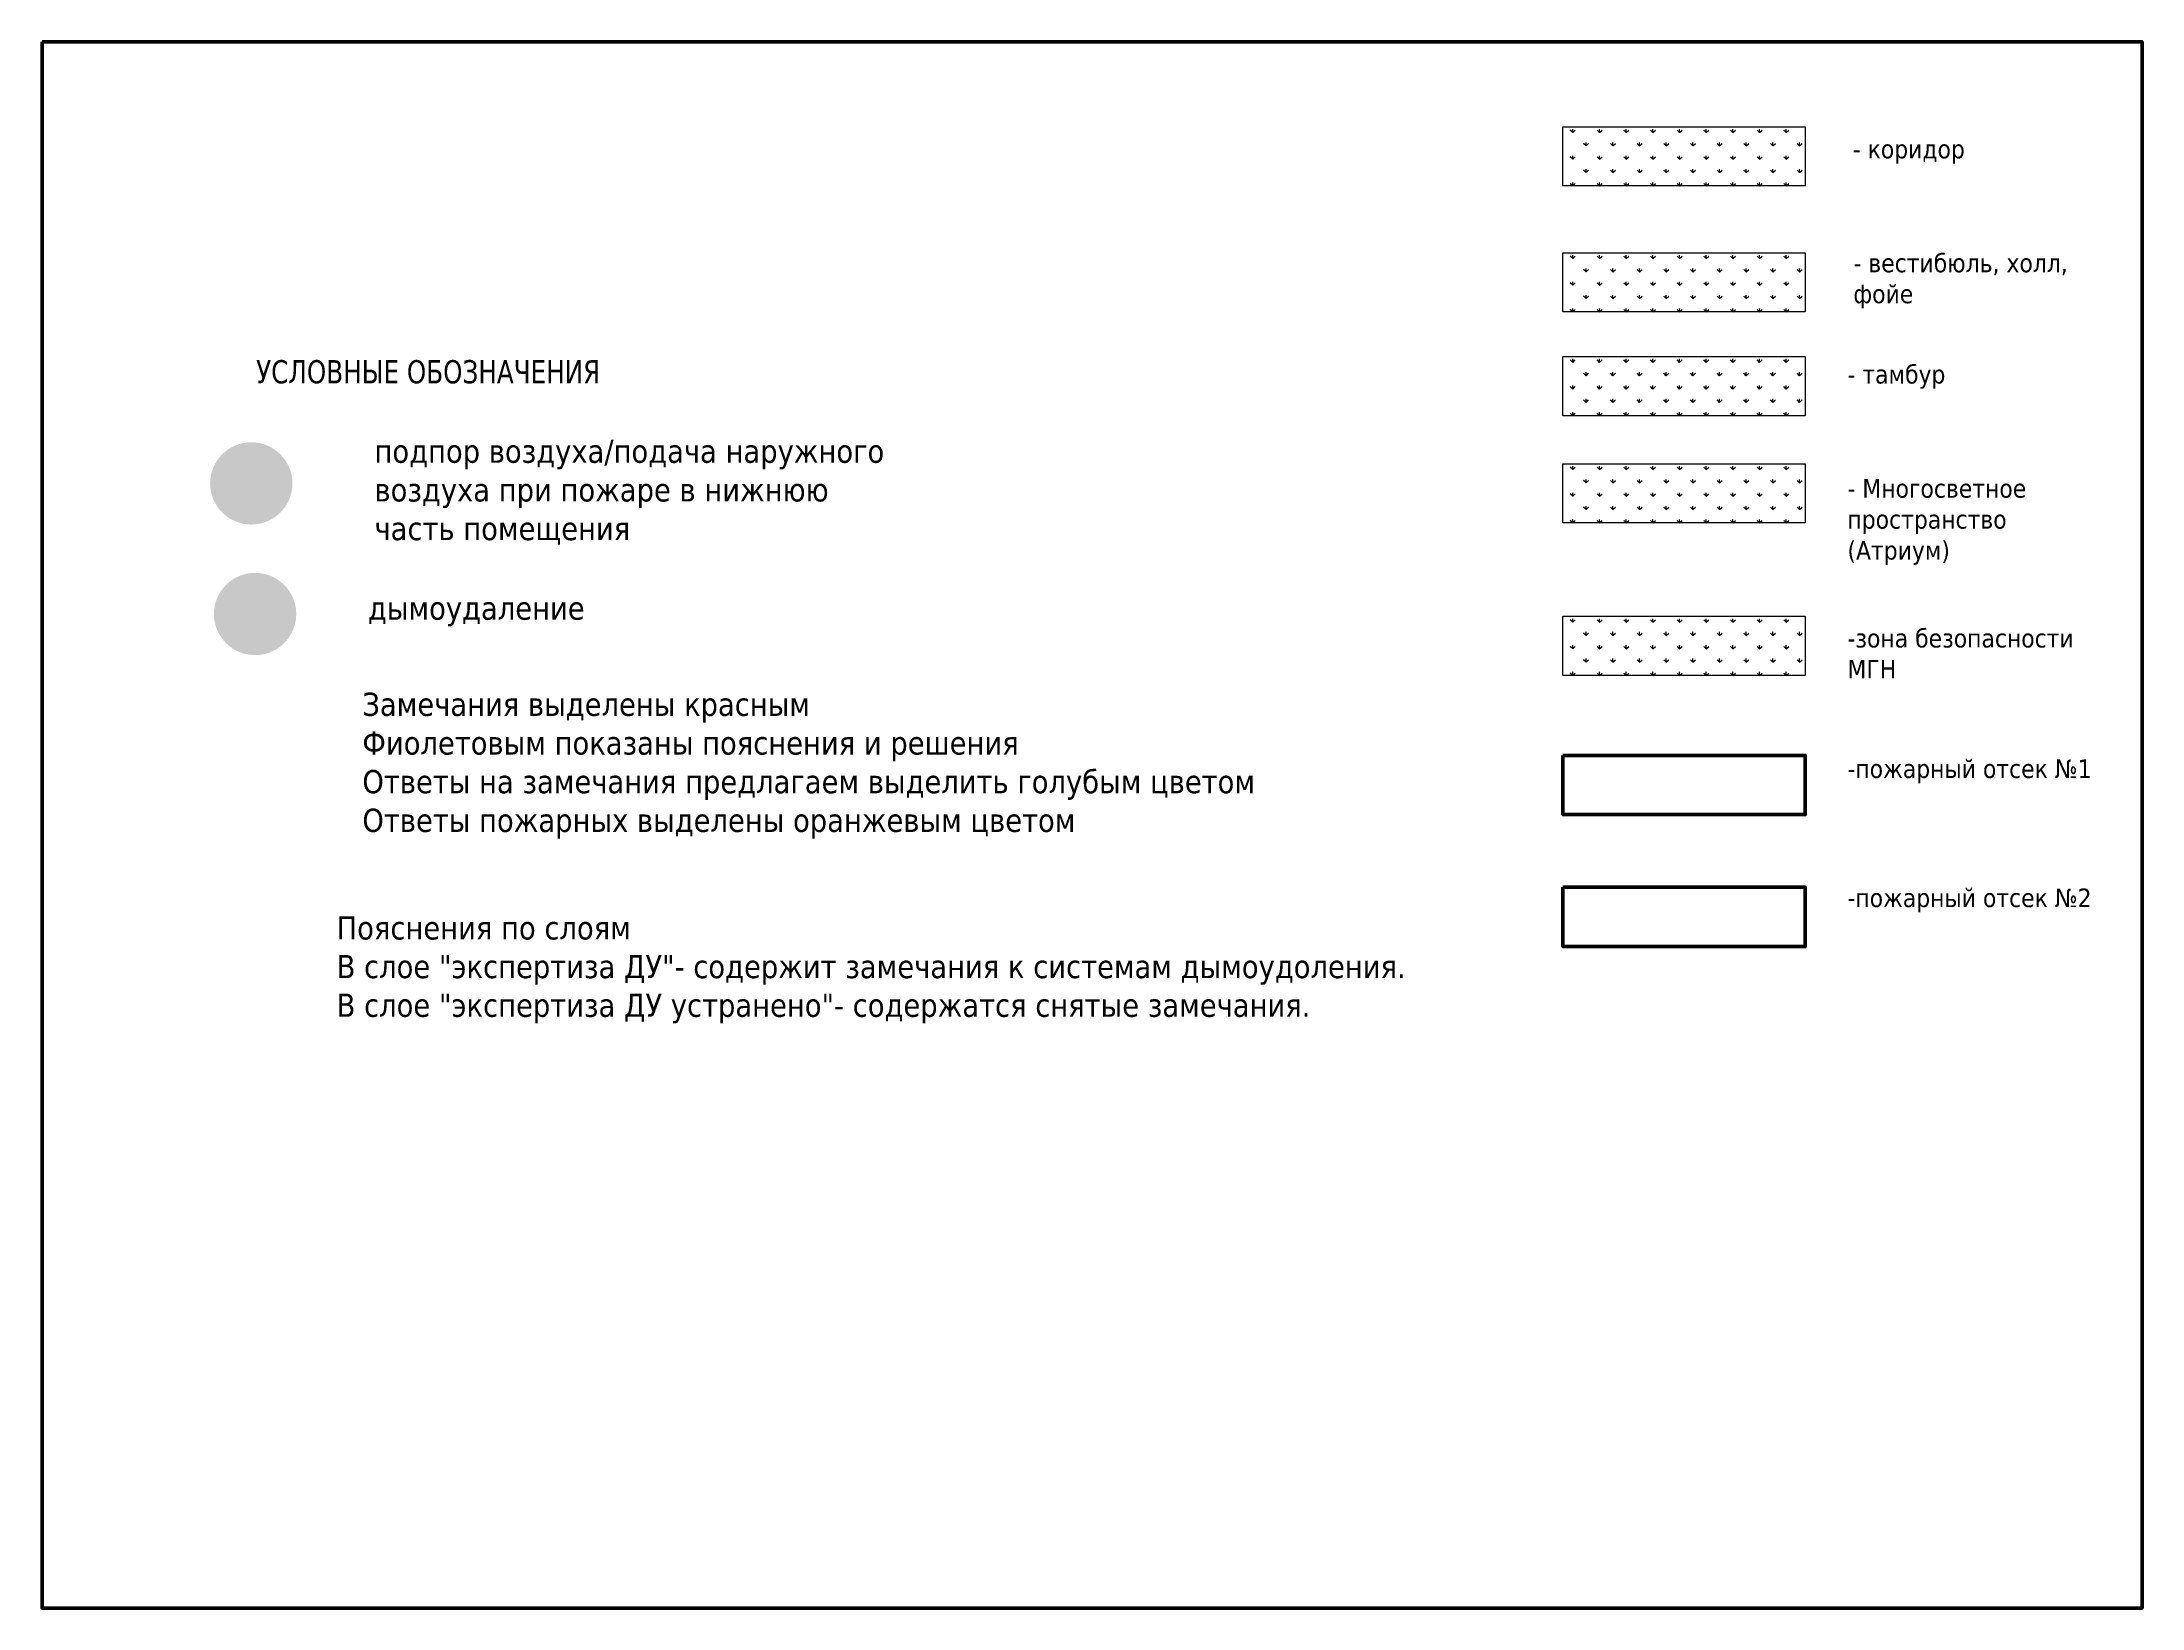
# Model space of a CAD drawing. Header units: millimetres. Extents: x -500089 to 1469082, y -290736 to 166440.
# Drawn here: x 1398018 to 1465888, y -290736 to -240104 of the extents above; entities that cross this region are included whole.
import ezdxf

# ---------------------------------------------------------------- set-up
doc = ezdxf.new("R2010")
doc.units = ezdxf.units.MM
doc.layers.add('экспертиза ДУ', color=1, linetype='Continuous', lineweight=0)
doc.layers.add('экспертиза условные обозначения', color=1, linetype='Continuous', lineweight=0)
doc.styles.get("Standard").update_dxf_attribs({"font": 'arial.ttf'})
doc.styles.add('ЭКСПЕРТИЗА', font='tahoma.ttf')

msp = doc.modelspace()

# ---------------------------------------------------------------- texts
at = {"layer": 'экспертиза условные обозначения', "color": 1, "ltscale": 100, "char_height": 600, "attachment_point": 1}
for s, insert, width in [('{\\fTahoma|b0|i0|c204|p32;- коридор}', (1456539.742, -243266.621), 7827.32523), ('{\\fTahoma|b0|i0|c204|p34;- вестибюль, холл, \\Pфойе}', (1456561.936, -246949.551), 13026.40161), ('{\\fTahoma|b0|i0|c204|p32;- тамбур}', (1456369.101, -250547.069), 7827.32523), ('{\\fTahoma|b0|i0|c204|p34;- Многосветное пространство (Атриум)}', (1456369.101, -254237.791), 7827.32523), ('{\\fTahoma|b0|i0|c204|p34;-зона безопасности МГН}', (1456369.101, -259080.541), 7827.32523), ('{\\fTahoma|b0|i0|c204|p34;-пожарный отсек №1}', (1456369.101, -263300.303), 7827.32523), ('{\\fTahoma|b0|i0|c204|p34;-пожарный отсек №2}', (1456369.101, -267474.201), 7827.32523)]:
    msp.add_mtext(s, dxfattribs=dict(at, insert=insert, width=width))
at = {"layer": 'экспертиза условные обозначения', "ltscale": 100, "insert": (1404938.556, -250390.955), "char_height": 750, "width": 59179.93139, "attachment_point": 1, "style": 'ЭКСПЕРТИЗА'}
msp.add_mtext('{\\fTahoma|b0|i0|c204|p32;\\W0.9;\\C9;УСЛОВНЫЕ ОБОЗНАЧЕНИЯ}', dxfattribs=at)
at = {"layer": 'экспертиза условные обозначения', "color": 1, "ltscale": 100, "char_height": 750, "attachment_point": 1, "style": 'ЭКСПЕРТИЗА'}
for s, insert, width in [('подпор воздуха/подача наружного воздуха при пожаре в нижнюю часть помещения ', (1408763.793, -252959.577), 16925.33366), ('дымоудаление  ', (1408551.474, -258033.58), 16494.28585), ('{\\fTahoma|b0|i0|c204|p32;Замечания выделены красным\\P\\C6;Фиолетовым показаны пояснения и решения\\C2;\\P\\C4;Ответы на замечания предлагаем выделить голубым цветом\\P\\C30;Ответы пожарных выделены оранжевым цветом}', (1408371.263, -261142.293), 32892.60831), ('{\\C7;Пояснения по слоям\\P}В слое "экспертиза ДУ"- содержит замечания к системам дымоудоления.\\P{\\C3;В слое "экспертиза ДУ устранено"- содержатся снятые замечания.}', (1407539.24, -268371.611), 32892.60831)]:
    msp.add_mtext(s, dxfattribs=dict(at, insert=insert, width=width))

# ---------------------------------------------------------------- hatches: boundary and pattern name
at = {"layer": 'экспертиза ДУ', "lineweight": 0}
h = msp.add_hatch(color=5, dxfattribs=at)
edge = h.paths.add_edge_path()
edge.add_arc((1404781.987, -254376.032), 1330.176, 0, 360)
h = msp.add_hatch(color=30, dxfattribs=at)
edge = h.paths.add_edge_path()
edge.add_arc((1404905.396, -258598.709), 1330.176, 0, 360)
at = {"layer": 'экспертиза условные обозначения', "lineweight": 0}
h = msp.add_hatch(dxfattribs=at)
h.set_pattern_fill('GRASS', color=3, scale=24, style=0)
h.set_pattern_definition([(90, (1744487.37, -186567.1), (-431.0523, 431.0523), [114.3, -747.8046]), (45, (1744487.4, -186567.1), (-431.0523, 431.0523), [114.3, -495.3]), (135, (1744487.4, -186567.1), (-431.0523, -431.0523), [114.3, -495.3])])
h.paths.add_polyline_path([(1447174.763, -242844.656), (1455003.097, -242844.656), (1455003.097, -244759.793), (1447174.763, -244759.793)])
h = msp.add_hatch(dxfattribs=at)
h.set_pattern_fill('GRASS', color=6, scale=24, style=0)
h.set_pattern_definition([(90, (1744487.37, -190641.53), (-431.0523, 431.0523), [114.3, -747.8046]), (45, (1744487.4, -190641.53), (-431.0523, 431.0523), [114.3, -495.3]), (135, (1744487.4, -190641.53), (-431.0523, -431.0523), [114.3, -495.3])])
h.paths.add_polyline_path([(1447174.763, -246919.074), (1455003.097, -246919.074), (1455003.097, -248834.211), (1447174.763, -248834.211)])
h = msp.add_hatch(dxfattribs=at)
h.set_pattern_fill('GRASS', color=4, scale=24, style=0)
h.set_pattern_definition([(90, (1744487.37, -193994.5), (-431.0523, 431.0523), [114.3, -747.8046]), (45, (1744487.4, -193994.5), (-431.0523, 431.0523), [114.3, -495.3]), (135, (1744487.4, -193994.5), (-431.0523, -431.0523), [114.3, -495.3])])
h.paths.add_polyline_path([(1447174.763, -250272.056), (1455003.097, -250272.056), (1455003.097, -252187.193), (1447174.763, -252187.193)])
h = msp.add_hatch(dxfattribs=at)
h.set_pattern_fill('GRASS', color=2, scale=24, style=0)
h.set_pattern_definition([(90, (1744487.37, -197461.56), (-431.0523, 431.0523), [114.3, -747.8046]), (45, (1744487.4, -197461.56), (-431.0523, 431.0523), [114.3, -495.3]), (135, (1744487.4, -197461.56), (-431.0523, -431.0523), [114.3, -495.3])])
h.paths.add_polyline_path([(1447174.763, -253739.101), (1455003.097, -253739.101), (1455003.097, -255654.238), (1447174.763, -255654.238)])
h = msp.add_hatch(dxfattribs=at)
h.set_pattern_fill('GRASS', color=30, scale=24, style=0)
h.set_pattern_definition([(90, (1744487.37, -202396.04), (-431.0523, 431.0523), [114.3, -747.8046]), (45, (1744487.4, -202396.04), (-431.0523, 431.0523), [114.3, -495.3]), (135, (1744487.4, -202396.04), (-431.0523, -431.0523), [114.3, -495.3])])
h.paths.add_polyline_path([(1447174.763, -258673.582), (1455003.097, -258673.582), (1455003.097, -260588.719), (1447174.763, -260588.719)])

# ---------------------------------------------------------------- linework, layer by layer
at = {"layer": 'экспертиза условные обозначения', "lineweight": 50, "ltscale": 10000}
msp.add_lwpolyline([(1398018.044, -240104.424), (1465887.835, -240104.424), (1465887.835, -290735.863), (1398018.044, -290735.863)], close=True, dxfattribs=at)
msp.add_lwpolyline([(1398018.044, -240104.424), (1465887.835, -240104.424), (1465887.835, -290735.863), (1398018.044, -290735.863)], close=True, dxfattribs=at)
at = {"layer": 'экспертиза условные обозначения', "color": 3, "lineweight": 0}
msp.add_lwpolyline([(1447174.763, -242844.656), (1455003.097, -242844.656), (1455003.097, -244759.793), (1447174.763, -244759.793)], close=True, dxfattribs=at)
at = {"layer": 'экспертиза условные обозначения', "color": 6, "lineweight": 0}
msp.add_lwpolyline([(1447174.763, -246919.074), (1455003.097, -246919.074), (1455003.097, -248834.211), (1447174.763, -248834.211)], close=True, dxfattribs=at)
at = {"layer": 'экспертиза условные обозначения', "color": 4, "lineweight": 0}
msp.add_lwpolyline([(1447174.763, -250272.056), (1455003.097, -250272.056), (1455003.097, -252187.193), (1447174.763, -252187.193)], close=True, dxfattribs=at)
at = {"layer": 'экспертиза условные обозначения', "color": 2, "lineweight": 0}
msp.add_lwpolyline([(1447174.763, -253739.101), (1455003.097, -253739.101), (1455003.097, -255654.238), (1447174.763, -255654.238)], close=True, dxfattribs=at)
at = {"layer": 'экспертиза условные обозначения', "color": 30, "lineweight": 0}
msp.add_lwpolyline([(1447174.763, -258673.582), (1455003.097, -258673.582), (1455003.097, -260588.719), (1447174.763, -260588.719)], close=True, dxfattribs=at)
at = {"layer": 'экспертиза условные обозначения', "color": 4, "lineweight": 50}
msp.add_lwpolyline([(1447174.763, -263168.552), (1455003.097, -263168.552), (1455003.097, -265083.689), (1447174.763, -265083.689)], close=True, dxfattribs=at)
at = {"layer": 'экспертиза условные обозначения', "color": 2, "lineweight": 50}
msp.add_lwpolyline([(1447174.763, -267434.184), (1455003.097, -267434.184), (1455003.097, -269349.321), (1447174.763, -269349.321)], close=True, dxfattribs=at)

msp.set_redraw_order([(e.dxf.handle, doc.entitydb.next_handle()) for e in msp.query("TEXT MTEXT ATTDEF DIMENSION ARC_DIMENSION")])  # texts and dimensions are drawn at this point

doc.saveas('drawing.dxf')
